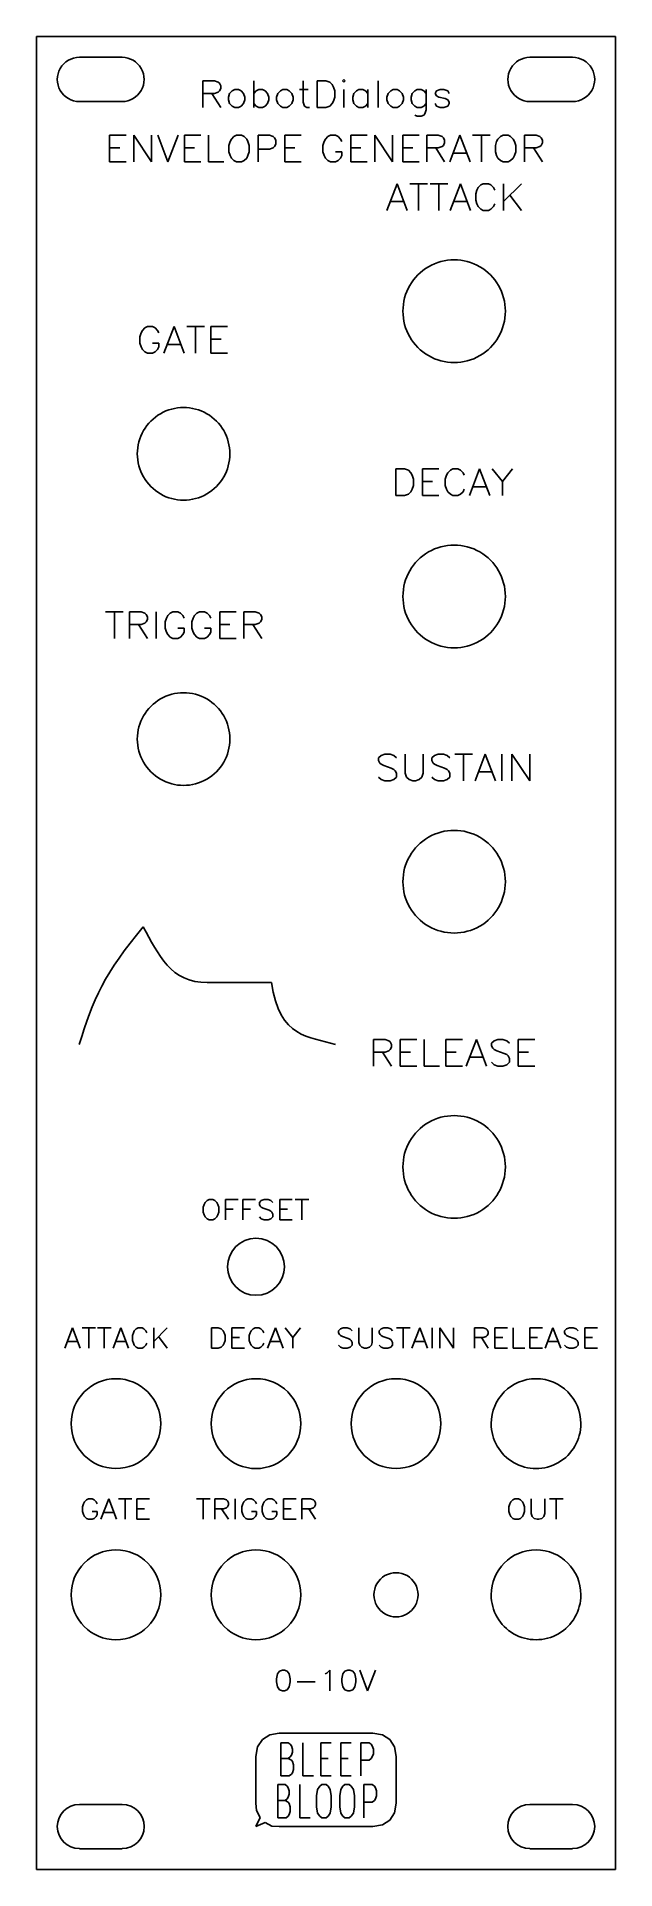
# Model space of a CAD drawing. Extents: x 0 to 41, y 0 to 128.
import ezdxf

# ---------------------------------------------------------------- set-up
doc = ezdxf.new("R2010")
doc.units = 0
for name, color, linetype in [('logo', 7, 'CONTINUOUS'), ('panel', 7, 'CONTINUOUS'), ('symbol', 7, 'CONTINUOUS'), ('text', 7, 'CONTINUOUS')]:
    doc.layers.add(name, color=color, linetype=linetype)

msp = doc.modelspace()

# ---------------------------------------------------------------- linework, layer by layer
at = {"layer": 'logo', "color": 7}
for p, q in [((15.529101, 8.630693), (15.861612, 9.147373)), ((15.861612, 9.147373), (16.378298, 9.479889)), ((16.378298, 9.479889), (17.048441, 9.597549)), ((17.048441, 9.597549), (23.596471, 9.597554)), ((23.596471, 9.597554), (24.266629, 9.479892)), ((24.266629, 9.479892), (24.7833, 9.147373)), ((24.7833, 9.147373), (25.115826, 8.630693)), ((15.411437, 7.960543), (15.529101, 8.630693)), ((15.411437, 4.686528), (15.411437, 7.960543)), ((17.157613, 6.601743), (17.157613, 8.921913)), ((17.157613, 8.921913), (17.673201, 8.921913)), ((17.673201, 7.81707), (17.157613, 7.81707)), ((17.673201, 8.921913), (17.820516, 8.811428)), ((17.820516, 7.927555), (17.673201, 7.81707)), ((17.673201, 7.81707), (17.894174, 7.706586)), ((17.820516, 8.811428), (17.894174, 8.700945)), ((17.894174, 8.038038), (17.820516, 7.927555)), ((17.894174, 8.700945), (17.967831, 8.479976)), ((17.967831, 8.259008), (17.894174, 8.038038)), ((17.894174, 7.706586), (17.967831, 7.596101)), ((17.967831, 8.479976), (17.967831, 8.259008)), ((18.704393, 6.601743), (18.704393, 8.921913)), ((19.956557, 6.601743), (19.956557, 8.921913)), ((19.956557, 8.921913), (20.693118, 8.921913)), ((19.956557, 7.81707), (20.472145, 7.81707)), ((21.356022, 6.601743), (21.356022, 8.921913)), ((21.356022, 8.921913), (22.092583, 8.921913)), ((21.356022, 7.81707), (21.87161, 7.81707)), ((22.755487, 6.601743), (22.755487, 8.921913)), ((22.755487, 8.921913), (23.344733, 8.921913)), ((23.344733, 7.706586), (22.755487, 7.706586)), ((23.344733, 8.921913), (23.492048, 8.811428)), ((23.492048, 7.81707), (23.344733, 7.706586)), ((23.492048, 8.811428), (23.565705, 8.700945)), ((23.565705, 7.927555), (23.492048, 7.81707)), ((23.565705, 8.700945), (23.639363, 8.479976)), ((23.639363, 8.148523), (23.565705, 7.927555)), ((23.639363, 8.479976), (23.639363, 8.148523)), ((25.115826, 8.630693), (25.23349, 7.960546)), ((25.23349, 7.960546), (25.233475, 4.686528)), ((17.746858, 6.601743), (17.157613, 6.601743)), ((17.894174, 6.712228), (17.746858, 6.601743)), ((17.967831, 6.822711), (17.894174, 6.712228)), ((17.967831, 7.596101), (18.041489, 7.375133)), ((18.041489, 7.04368), (17.967831, 6.822711)), ((18.041489, 7.375133), (18.041489, 7.04368)), ((19.440954, 6.601743), (18.704393, 6.601743)), ((20.693118, 6.601743), (19.956557, 6.601743)), ((22.092583, 6.601743), (21.356022, 6.601743)), ((16.93664, 3.662861), (16.93664, 5.983031)), ((16.93664, 5.983031), (17.452243, 5.983031)), ((17.452243, 5.983031), (17.599558, 5.872546)), ((17.599558, 5.872546), (17.673201, 5.762063)), ((17.673201, 5.762063), (17.746858, 5.541094)), ((17.746858, 5.320126), (17.673201, 5.099156)), ((17.746858, 5.541094), (17.746858, 5.320126)), ((18.48342, 3.662861), (18.48342, 5.983031)), ((19.661927, 5.209641), (19.735584, 5.651578)), ((19.661927, 4.436251), (19.661927, 5.209641)), ((19.735584, 5.651578), (19.8829, 5.872546)), ((19.8829, 5.872546), (20.0302, 5.983031)), ((20.0302, 5.983031), (20.32483, 5.983031)), ((20.32483, 5.983031), (20.472145, 5.872546)), ((20.472145, 5.872546), (20.619461, 5.651578)), ((20.619461, 5.651578), (20.693118, 5.209641)), ((20.693118, 5.209641), (20.693118, 4.436251)), ((21.282364, 5.209641), (21.356022, 5.651578)), ((21.282364, 4.436251), (21.282364, 5.209641)), ((21.356022, 5.651578), (21.503337, 5.872546)), ((21.503337, 5.872546), (21.650637, 5.983031)), ((21.650637, 5.983031), (21.945268, 5.983031)), ((21.945268, 5.983031), (22.092583, 5.872546)), ((22.092583, 5.872546), (22.239898, 5.651578)), ((22.239898, 5.651578), (22.313541, 5.209641)), ((22.313541, 5.209641), (22.313541, 4.436251)), ((22.97646, 3.662861), (22.97646, 5.983031)), ((22.97646, 5.983031), (23.565705, 5.983031)), ((23.565705, 5.983031), (23.713021, 5.872546)), ((23.713021, 5.872546), (23.786678, 5.762063)), ((23.786678, 5.762063), (23.860321, 5.541094)), ((23.860321, 5.209641), (23.786678, 4.988673)), ((23.860321, 5.541094), (23.860321, 5.209641)), ((15.448003, 4.168941), (15.411437, 4.686528)), ((15.703964, 3.687148), (15.448003, 4.168941)), ((17.452243, 4.878188), (16.93664, 4.878188)), ((17.599558, 4.988673), (17.452243, 4.878188)), ((17.452243, 4.878188), (17.673201, 4.767704)), ((17.673201, 5.099156), (17.599558, 4.988673)), ((17.673201, 4.767704), (17.746858, 4.657219)), ((17.746858, 3.883829), (17.673201, 3.773346)), ((17.746858, 4.657219), (17.820516, 4.436251)), ((17.820516, 4.104798), (17.746858, 3.883829)), ((17.820516, 4.436251), (17.820516, 4.104798)), ((19.735584, 3.994314), (19.661927, 4.436251)), ((19.8829, 3.773346), (19.735584, 3.994314)), ((20.619461, 3.994314), (20.472145, 3.773346)), ((20.693118, 4.436251), (20.619461, 3.994314)), ((21.356022, 3.994314), (21.282364, 4.436251)), ((21.503337, 3.773346), (21.356022, 3.994314)), ((22.239898, 3.994314), (22.092583, 3.773346)), ((22.313541, 4.436251), (22.239898, 3.994314)), ((23.565705, 4.767704), (22.97646, 4.767704)), ((23.713021, 4.878188), (23.565705, 4.767704)), ((23.786678, 4.988673), (23.713021, 4.878188)), ((25.115826, 4.016377), (24.7833, 3.499697)), ((25.233475, 4.686528), (25.115826, 4.016377)), ((15.407477, 3.049532), (15.703964, 3.687148)), ((16.068911, 3.328316), (15.407477, 3.049532)), ((16.536951, 3.084368), (16.068911, 3.328316)), ((17.048441, 3.049519), (16.536951, 3.084368)), ((17.525901, 3.662861), (16.93664, 3.662861)), ((23.596471, 3.049519), (17.048441, 3.049519)), ((17.673201, 3.773346), (17.525901, 3.662861)), ((19.219981, 3.662861), (18.48342, 3.662861)), ((20.0302, 3.662861), (19.8829, 3.773346)), ((20.32483, 3.662861), (20.0302, 3.662861)), ((20.472145, 3.773346), (20.32483, 3.662861)), ((21.650637, 3.662861), (21.503337, 3.773346)), ((21.945268, 3.662861), (21.650637, 3.662861)), ((22.092583, 3.773346), (21.945268, 3.662861)), ((24.266629, 3.16718), (23.596471, 3.049519)), ((24.7833, 3.499697), (24.266629, 3.16718))]:
    msp.add_line(p, q, dxfattribs=at)
at = {"layer": 'panel', "color": 7}
for p, q in [((0.049981, 128.450048), (0.049981, 0.049849)), ((40.59009, 128.450048), (0.049981, 128.450048)), ((40.59009, 0.049849), (40.59009, 128.450048)), ((3.042454, 127.001257), (6.03519, 127.001257)), ((34.604881, 127.001257), (37.597354, 127.001257)), ((3.042454, 123.903804), (6.03519, 123.903804)), ((34.604881, 123.903804), (37.597354, 123.903804)), ((32.889024, 109.215082), (32.889024, 109.215082)), ((13.586585, 99.222841), (13.586585, 99.222841)), ((32.889024, 89.230603), (32.889024, 89.230603)), ((13.586585, 79.238363), (13.586585, 79.238363)), ((32.889024, 69.246125), (32.889024, 69.246125)), ((32.889024, 49.261644), (32.889024, 49.261644)), ((17.410164, 42.267077), (17.410164, 42.267077)), ((8.748506, 31.275614), (8.748506, 31.275614)), ((18.558336, 31.275614), (18.558336, 31.275614)), ((28.367165, 31.275614), (28.367165, 31.275614)), ((38.175998, 31.275614), (38.175998, 31.275614)), ((8.748506, 19.284927), (8.748506, 19.284927)), ((18.558336, 19.284927), (18.558336, 19.284927)), ((26.771099, 19.284927), (26.771099, 19.284927)), ((38.175998, 19.284927), (38.175998, 19.284927)), ((3.042454, 4.596358), (6.03519, 4.596358)), ((34.604881, 4.596358), (37.597354, 4.596358)), ((3.042454, 1.498641), (6.03519, 1.498641)), ((34.604881, 1.498641), (37.597354, 1.498641)), ((0.049981, 0.049849), (40.59009, 0.049849))]:
    msp.add_line(p, q, dxfattribs=at)
for points in [[(1.703524, 126.226869), (1.427324, 125.747669), (1.427324, 125.157271), (1.703524, 124.678071)], [(3.042564, 127.001268), (2.490164, 127.001268), (1.979724, 126.706068), (1.703524, 126.226869)], [(7.374233, 126.226869), (7.098033, 126.706068), (6.587593, 127.001268), (6.035192, 127.001268)], [(7.374233, 124.678071), (7.650433, 125.157271), (7.650433, 125.747669), (7.374233, 126.226869)], [(33.265756, 126.226869), (32.989556, 125.747669), (32.989556, 125.157271), (33.265756, 124.678071)], [(34.604797, 127.001268), (34.052396, 127.001268), (33.541957, 126.706068), (33.265756, 126.226869)], [(38.936463, 126.226869), (38.660262, 126.706068), (38.149823, 127.001268), (37.597422, 127.001268)], [(38.936463, 124.678071), (39.212663, 125.157271), (39.212663, 125.747669), (38.936463, 126.226869)], [(1.703524, 124.678071), (1.979724, 124.198871), (2.490164, 123.903672), (3.042564, 123.903672)], [(6.035192, 123.903672), (6.587593, 123.903672), (7.098033, 124.198871), (7.374233, 124.678071)], [(33.265756, 124.678071), (33.541957, 124.198871), (34.052396, 123.903672), (34.604797, 123.903672)], [(37.597422, 123.903672), (38.149823, 123.903672), (38.660262, 124.198871), (38.936463, 124.678071)], [(27.502297, 112.330354), (26.39119, 111.687775), (25.706721, 110.50024), (25.706721, 109.215082)], [(31.093448, 112.330354), (29.982342, 112.972933), (28.613403, 112.972933), (27.502297, 112.330354)], [(32.889024, 109.215082), (32.889024, 110.50024), (32.204554, 111.687775), (31.093448, 112.330354)], [(25.706721, 109.215082), (25.706721, 107.929924), (26.39119, 106.742388), (27.502297, 106.099809)], [(31.093448, 106.099809), (32.204554, 106.742388), (32.889024, 107.929924), (32.889024, 109.215082)], [(27.502297, 106.099809), (28.613403, 105.45723), (29.982342, 105.45723), (31.093448, 106.099809)], [(8.723567, 102.035239), (7.720485, 101.455133), (7.102561, 100.383053), (7.102561, 99.222841)], [(11.965579, 102.035239), (10.962497, 102.615345), (9.726649, 102.615345), (8.723567, 102.035239)], [(13.586585, 99.222841), (13.586585, 100.383053), (12.968661, 101.455133), (11.965579, 102.035239)], [(7.102561, 99.222841), (7.102561, 98.062629), (7.720485, 96.990549), (8.723567, 96.410443)], [(11.965579, 96.410443), (12.968661, 96.990549), (13.586585, 98.062629), (13.586585, 99.222841)], [(8.723567, 96.410443), (9.726649, 95.830337), (10.962497, 95.830337), (11.965579, 96.410443)], [(31.093448, 92.345875), (29.982342, 92.988454), (28.613403, 92.988454), (27.502297, 92.345875)], [(27.502297, 92.345875), (26.39119, 91.703296), (25.706721, 90.515761), (25.706721, 89.230603)], [(32.889024, 89.230603), (32.889024, 90.515761), (32.204554, 91.703296), (31.093448, 92.345875)], [(25.706721, 89.230603), (25.706721, 87.945445), (26.39119, 86.75791), (27.502297, 86.115331)], [(31.093448, 86.115331), (32.204554, 86.75791), (32.889024, 87.945445), (32.889024, 89.230603)], [(27.502297, 86.115331), (28.613403, 85.472752), (29.982342, 85.472752), (31.093448, 86.115331)], [(11.965579, 82.050761), (10.962497, 82.630867), (9.726649, 82.630867), (8.723567, 82.050761)], [(8.723567, 82.050761), (7.720485, 81.470655), (7.102561, 80.398575), (7.102561, 79.238363)], [(13.586585, 79.238363), (13.586585, 80.398575), (12.968661, 81.470655), (11.965579, 82.050761)], [(7.102561, 79.238363), (7.102561, 78.07815), (7.720485, 77.00607), (8.723567, 76.425964)], [(11.965579, 76.425964), (12.968661, 77.00607), (13.586585, 78.07815), (13.586585, 79.238363)], [(8.723567, 76.425964), (9.726649, 75.845858), (10.962497, 75.845858), (11.965579, 76.425964)], [(27.502297, 72.361397), (26.39119, 71.718818), (25.706721, 70.531283), (25.706721, 69.246125)], [(31.093448, 72.361397), (29.982342, 73.003976), (28.613403, 73.003976), (27.502297, 72.361397)], [(32.889024, 69.246125), (32.889024, 70.531283), (32.204554, 71.718818), (31.093448, 72.361397)], [(25.706721, 69.246125), (25.706721, 67.960967), (26.39119, 66.773432), (27.502297, 66.130853)], [(31.093448, 66.130853), (32.204554, 66.773432), (32.889024, 67.960967), (32.889024, 69.246125)], [(27.502297, 66.130853), (28.613403, 65.488274), (29.982342, 65.488274), (31.093448, 66.130853)], [(31.093448, 52.376916), (29.982342, 53.019495), (28.613403, 53.019495), (27.502297, 52.376916)], [(27.502297, 52.376916), (26.39119, 51.734337), (25.706721, 50.546802), (25.706721, 49.261644)], [(32.889024, 49.261644), (32.889024, 50.546802), (32.204554, 51.734337), (31.093448, 52.376916)], [(25.706721, 49.261644), (25.706721, 47.976486), (26.39119, 46.788951), (27.502297, 46.146372)], [(31.093448, 46.146372), (32.204554, 46.788951), (32.889024, 47.976486), (32.889024, 49.261644)], [(27.502297, 46.146372), (28.613403, 45.503793), (29.982342, 45.503793), (31.093448, 46.146372)], [(15.41508, 44.264798), (14.313508, 44.264798), (13.420396, 43.370505), (13.419996, 42.267077)], [(17.410164, 42.267077), (17.409763, 43.370505), (16.516651, 44.264798), (15.41508, 44.264798)], [(13.419996, 42.267077), (13.420396, 41.163648), (14.313508, 40.269356), (15.41508, 40.269356)], [(15.41508, 40.269356), (16.516651, 40.269356), (17.409763, 41.163648), (17.410164, 42.267077)], [(5.606249, 34.421345), (3.871539, 34.421345), (2.464997, 33.013249), (2.463992, 31.275614)], [(8.748506, 31.275614), (8.7475, 33.013249), (7.340958, 34.421345), (5.606249, 34.421345)], [(15.416077, 34.42317), (13.680656, 34.42317), (12.273819, 33.013962), (12.273819, 31.275614)], [(18.558336, 31.275614), (18.558335, 33.013962), (17.151499, 34.42317), (15.416077, 34.42317)], [(25.224908, 34.421345), (23.490199, 34.421345), (22.083657, 33.013249), (22.082651, 31.275614)], [(28.367165, 31.275614), (28.36616, 33.013249), (26.959618, 34.421345), (25.224908, 34.421345)], [(35.033739, 34.42317), (33.298318, 34.42317), (31.891481, 33.013962), (31.891481, 31.275614)], [(38.175998, 31.275614), (38.175998, 33.013962), (36.769161, 34.42317), (35.033739, 34.42317)], [(2.463992, 31.275614), (2.464997, 29.53798), (3.871539, 28.129883), (5.606249, 28.129883)], [(5.606249, 28.129883), (7.340958, 28.129883), (8.7475, 29.53798), (8.748506, 31.275614)], [(12.273819, 31.275614), (12.273819, 29.537267), (13.680656, 28.128058), (15.416077, 28.128058)], [(15.416077, 28.128058), (17.151499, 28.128058), (18.558335, 29.537267), (18.558336, 31.275614)], [(22.082651, 31.275614), (22.083657, 29.53798), (23.490199, 28.129883), (25.224908, 28.129883)], [(25.224908, 28.129883), (26.959618, 28.129883), (28.36616, 29.53798), (28.367165, 31.275614)], [(31.891481, 31.275614), (31.891481, 30.151101), (32.490392, 29.112007), (33.46261, 28.549751)], [(36.604869, 28.549751), (37.577087, 29.112007), (38.175998, 30.151101), (38.175998, 31.275614)], [(33.46261, 28.549751), (34.434828, 27.987494), (35.632651, 27.987494), (36.604869, 28.549751)], [(5.606249, 22.430658), (3.871539, 22.430658), (2.464997, 21.022561), (2.463992, 19.284927)], [(8.748506, 19.284927), (8.7475, 21.022561), (7.340958, 22.430658), (5.606249, 22.430658)], [(15.416077, 22.432483), (13.680656, 22.432483), (12.273819, 21.023275), (12.273819, 19.284927)], [(18.558336, 19.284927), (18.558335, 21.023275), (17.151499, 22.432483), (15.416077, 22.432483)], [(35.033739, 22.432483), (33.298318, 22.432483), (31.891481, 21.023275), (31.891481, 19.284927)], [(38.175998, 19.284927), (38.175998, 21.023275), (36.769161, 22.432483), (35.033739, 22.432483)], [(24.451813, 20.626225), (23.97342, 20.349559), (23.678718, 19.838259), (23.678718, 19.284927)], [(25.998004, 20.626225), (25.519611, 20.902892), (24.930206, 20.902892), (24.451813, 20.626225)], [(26.771099, 19.284927), (26.771099, 19.838259), (26.476397, 20.349559), (25.998004, 20.626225)], [(2.463992, 19.284927), (2.464997, 17.547293), (3.871539, 16.139196), (5.606249, 16.139196)], [(5.606249, 16.139196), (7.340958, 16.139196), (8.7475, 17.547293), (8.748506, 19.284927)], [(12.273819, 19.284927), (12.273819, 17.54658), (13.680656, 16.137371), (15.416077, 16.137371)], [(15.416077, 16.137371), (17.151499, 16.137371), (18.558335, 17.54658), (18.558336, 19.284927)], [(23.678718, 19.284927), (23.678718, 18.731595), (23.97342, 18.220295), (24.451813, 17.943629)], [(25.998004, 17.943629), (26.476397, 18.220295), (26.771099, 18.731595), (26.771099, 19.284927)], [(31.891481, 19.284927), (31.891481, 18.160414), (32.490392, 17.12132), (33.46261, 16.559064)], [(36.604869, 16.559064), (37.577087, 17.12132), (38.175998, 18.160414), (38.175998, 19.284927)], [(24.451813, 17.943629), (24.930206, 17.666963), (25.519611, 17.666963), (25.998004, 17.943629)], [(33.46261, 16.559064), (34.434828, 15.996807), (35.632651, 15.996807), (36.604869, 16.559064)], [(3.042564, 4.596334), (2.189239, 4.595469), (1.497939, 3.902303), (1.497939, 3.047538)], [(7.579818, 3.047538), (7.579818, 3.902303), (6.888518, 4.595469), (6.035192, 4.596334)], [(34.604797, 4.596334), (33.751471, 4.595469), (33.060171, 3.902303), (33.060171, 3.047538)], [(39.142048, 3.047538), (39.142048, 3.902303), (38.450748, 4.595469), (37.597422, 4.596334)], [(1.497939, 3.047538), (1.497939, 2.192773), (2.189239, 1.499606), (3.042564, 1.498741)], [(6.035192, 1.498741), (6.888518, 1.499606), (7.579818, 2.192773), (7.579818, 3.047538)], [(33.060171, 3.047538), (33.060171, 2.192773), (33.751471, 1.499606), (34.604797, 1.498741)], [(37.597422, 1.498741), (38.450748, 1.499606), (39.142048, 2.192773), (39.142048, 3.047538)]]:
    msp.add_open_spline(points, degree=3, dxfattribs=at)
at = {"layer": 'symbol', "color": 7}
msp.add_line((12.002199, 62.192343), (16.49661, 62.192343), dxfattribs=at)
for points in [[(3.038347, 57.83526), (3.955115, 60.907343), (4.845669, 62.934886), (7.520273, 66.075013)], [(7.520273, 66.075013), (8.558267, 64.186631), (9.461959, 62.123252), (12.002199, 62.192343)], [(16.49661, 62.192343), (17.068027, 58.220976), (19.161121, 58.42512), (20.978534, 57.83526)]]:
    msp.add_open_spline(points, degree=3, dxfattribs=at)
at = {"layer": 'text', "color": 7}
for p, q in [((11.698091, 125.362516), (11.698091, 123.4942)), ((11.698091, 125.362516), (12.499604, 125.362516)), ((12.499604, 125.362516), (12.764894, 125.272205)), ((12.764894, 124.561003), (12.499604, 124.470692)), ((12.764894, 125.272205), (12.855205, 125.181894)), ((12.855205, 124.651314), (12.764894, 124.561003)), ((12.855205, 125.181894), (12.945516, 125.006915)), ((12.945516, 124.826293), (12.855205, 124.651314)), ((12.945516, 125.006915), (12.945516, 124.826293)), ((13.747033, 124.651314), (13.566411, 124.470692)), ((13.922012, 124.738803), (13.747033, 124.651314)), ((14.190123, 124.738803), (13.922012, 124.738803)), ((14.367924, 124.651314), (14.190123, 124.738803)), ((14.545724, 124.470692), (14.367924, 124.651314)), ((15.254101, 125.362516), (15.254101, 123.4942)), ((15.254101, 124.470692), (15.434723, 124.651314)), ((15.434723, 124.651314), (15.609702, 124.738803)), ((15.609702, 124.738803), (15.877813, 124.738803)), ((15.877813, 124.738803), (16.055614, 124.651314)), ((16.055614, 124.651314), (16.233414, 124.470692)), ((17.122413, 124.651314), (16.941791, 124.470692)), ((17.297392, 124.738803), (17.122413, 124.651314)), ((17.565503, 124.738803), (17.297392, 124.738803)), ((17.743304, 124.651314), (17.565503, 124.738803)), ((17.921104, 124.470692), (17.743304, 124.651314)), ((18.454512, 124.738803), (19.075403, 124.738803)), ((18.719802, 125.362516), (18.719802, 123.849801)), ((19.696291, 125.362516), (19.696291, 123.4942)), ((19.696291, 125.362516), (20.320003, 125.362516)), ((20.320003, 125.362516), (20.588115, 125.272205)), ((20.588115, 125.272205), (20.763094, 125.094404)), ((20.763094, 125.094404), (20.853405, 124.916604)), ((20.853405, 124.916604), (20.943716, 124.651314)), ((20.943716, 124.651314), (20.943716, 124.205402)), ((21.564611, 125.450005), (21.477121, 125.362516)), ((21.477121, 125.362516), (21.564611, 125.272205)), ((21.654922, 125.362516), (21.564611, 125.450005)), ((21.564611, 125.272205), (21.654922, 125.362516)), ((21.564611, 124.738803), (21.564611, 123.4942)), ((22.456413, 124.651314), (22.275791, 124.470692)), ((22.631392, 124.738803), (22.456413, 124.651314)), ((22.899503, 124.738803), (22.631392, 124.738803)), ((23.077304, 124.651314), (22.899503, 124.738803)), ((23.255104, 124.470692), (23.077304, 124.651314)), ((23.255104, 124.738803), (23.255104, 123.4942)), ((23.963491, 125.362516), (23.963491, 123.4942)), ((24.855313, 124.651314), (24.674691, 124.470692)), ((25.030292, 124.738803), (24.855313, 124.651314)), ((25.298403, 124.738803), (25.030292, 124.738803)), ((25.476204, 124.651314), (25.298403, 124.738803)), ((25.654004, 124.470692), (25.476204, 124.651314)), ((26.543013, 124.651314), (26.362391, 124.470692)), ((26.717992, 124.738803), (26.543013, 124.651314)), ((26.986103, 124.738803), (26.717992, 124.738803)), ((27.163904, 124.651314), (26.986103, 124.738803)), ((27.341704, 124.470692), (27.163904, 124.651314)), ((27.341704, 124.738803), (27.341704, 123.3164)), ((28.050091, 124.651314), (27.962601, 124.470692)), ((28.318202, 124.738803), (28.050091, 124.651314)), ((28.586314, 124.738803), (28.318202, 124.738803)), ((28.851604, 124.651314), (28.586314, 124.738803)), ((28.941915, 124.470692), (28.851604, 124.651314)), ((12.499604, 124.470692), (11.698091, 124.470692)), ((12.321803, 124.470692), (12.945516, 123.4942)), ((13.566411, 124.470692), (13.478921, 124.205402)), ((13.478921, 124.205402), (13.478921, 124.027601)), ((13.478921, 124.027601), (13.566411, 123.760901)), ((13.566411, 123.760901), (13.747033, 123.5831)), ((13.747033, 123.5831), (13.922012, 123.4942)), ((13.922012, 123.4942), (14.190123, 123.4942)), ((14.190123, 123.4942), (14.367924, 123.5831)), ((14.367924, 123.5831), (14.545724, 123.760901)), ((14.633214, 124.205402), (14.545724, 124.470692)), ((14.545724, 123.760901), (14.633214, 124.027601)), ((14.633214, 124.027601), (14.633214, 124.205402)), ((15.434723, 123.5831), (15.254101, 123.760901)), ((15.609702, 123.4942), (15.434723, 123.5831)), ((15.877813, 123.4942), (15.609702, 123.4942)), ((16.055614, 123.5831), (15.877813, 123.4942)), ((16.233414, 123.760901), (16.055614, 123.5831)), ((16.233414, 124.470692), (16.320904, 124.205402)), ((16.320904, 124.027601), (16.233414, 123.760901)), ((16.320904, 124.205402), (16.320904, 124.027601)), ((16.941791, 124.470692), (16.854301, 124.205402)), ((16.854301, 124.205402), (16.854301, 124.027601)), ((16.854301, 124.027601), (16.941791, 123.760901)), ((16.941791, 123.760901), (17.122413, 123.5831)), ((17.122413, 123.5831), (17.297392, 123.4942)), ((17.297392, 123.4942), (17.565503, 123.4942)), ((17.565503, 123.4942), (17.743304, 123.5831)), ((17.743304, 123.5831), (17.921104, 123.760901)), ((18.008594, 124.205402), (17.921104, 124.470692)), ((17.921104, 123.760901), (18.008594, 124.027601)), ((18.008594, 124.027601), (18.008594, 124.205402)), ((18.719802, 123.849801), (18.810113, 123.5831)), ((18.810113, 123.5831), (18.985092, 123.4942)), ((18.985092, 123.4942), (19.165714, 123.4942)), ((20.320003, 123.4942), (19.696291, 123.4942)), ((20.588115, 123.5831), (20.320003, 123.4942)), ((20.763094, 123.760901), (20.588115, 123.5831)), ((20.853405, 123.940112), (20.763094, 123.760901)), ((20.943716, 124.205402), (20.853405, 123.940112)), ((22.275791, 124.470692), (22.188301, 124.205402)), ((22.188301, 124.205402), (22.188301, 124.027601)), ((22.188301, 124.027601), (22.275791, 123.760901)), ((22.275791, 123.760901), (22.456413, 123.5831)), ((22.456413, 123.5831), (22.631392, 123.4942)), ((22.631392, 123.4942), (22.899503, 123.4942)), ((22.899503, 123.4942), (23.077304, 123.5831)), ((23.077304, 123.5831), (23.255104, 123.760901)), ((24.674691, 124.470692), (24.587201, 124.205402)), ((24.587201, 124.205402), (24.587201, 124.027601)), ((24.587201, 124.027601), (24.674691, 123.760901)), ((24.674691, 123.760901), (24.855313, 123.5831)), ((24.855313, 123.5831), (25.030292, 123.4942)), ((25.030292, 123.4942), (25.298403, 123.4942)), ((25.298403, 123.4942), (25.476204, 123.5831)), ((25.476204, 123.5831), (25.654004, 123.760901)), ((25.741494, 124.205402), (25.654004, 124.470692)), ((25.654004, 123.760901), (25.741494, 124.027601)), ((25.741494, 124.027601), (25.741494, 124.205402)), ((26.362391, 124.470692), (26.274901, 124.205402)), ((26.274901, 124.205402), (26.274901, 124.027601)), ((26.274901, 124.027601), (26.362391, 123.760901)), ((26.362391, 123.760901), (26.543013, 123.5831)), ((26.543013, 123.5831), (26.717992, 123.4942)), ((26.717992, 123.4942), (26.986103, 123.4942)), ((26.986103, 123.4942), (27.163904, 123.5831)), ((27.163904, 123.5831), (27.341704, 123.760901)), ((27.341704, 123.3164), (27.254215, 123.048288)), ((27.962601, 124.470692), (28.050091, 124.295713)), ((28.050091, 123.5831), (27.962601, 123.760901)), ((28.050091, 124.295713), (28.230713, 124.205402)), ((28.318202, 123.4942), (28.050091, 123.5831)), ((28.230713, 124.205402), (28.673803, 124.115091)), ((28.586314, 123.4942), (28.318202, 123.4942)), ((28.851604, 123.5831), (28.586314, 123.4942)), ((28.673803, 124.115091), (28.851604, 124.027601)), ((28.851604, 124.027601), (28.941915, 123.849801)), ((28.941915, 123.760901), (28.851604, 123.5831)), ((28.941915, 123.849801), (28.941915, 123.760901)), ((26.717992, 122.873309), (26.543013, 122.960799)), ((26.986103, 122.873309), (26.717992, 122.873309)), ((27.163904, 122.960799), (26.986103, 122.873309)), ((27.254215, 123.048288), (27.163904, 122.960799)), ((5.161791, 121.544116), (5.161791, 119.6758)), ((5.161791, 121.544116), (6.318905, 121.544116)), ((6.849481, 121.544116), (6.849481, 119.6758)), ((6.849481, 121.544116), (8.096906, 119.6758)), ((8.096906, 121.544116), (8.096906, 119.6758)), ((8.540001, 121.544116), (9.251203, 119.6758)), ((9.962405, 121.544116), (9.251203, 119.6758)), ((10.405491, 121.544116), (10.405491, 119.6758)), ((10.405491, 121.544116), (11.562605, 121.544116)), ((12.093191, 121.544116), (12.093191, 119.6758)), ((13.605901, 121.098204), (13.518411, 120.832914)), ((13.518411, 120.832914), (13.518411, 120.387002)), ((13.696212, 121.276004), (13.605901, 121.098204)), ((13.874012, 121.453805), (13.696212, 121.276004)), ((14.051813, 121.544116), (13.874012, 121.453805)), ((14.407414, 121.544116), (14.051813, 121.544116)), ((14.585214, 121.453805), (14.407414, 121.544116)), ((14.763015, 121.276004), (14.585214, 121.453805)), ((14.853326, 121.098204), (14.763015, 121.276004)), ((14.940815, 120.832914), (14.853326, 121.098204)), ((14.940815, 120.387002), (14.940815, 120.832914)), ((15.561691, 121.544116), (15.561691, 119.6758)), ((15.561691, 121.544116), (16.363204, 121.544116)), ((16.363204, 121.544116), (16.628494, 121.453805)), ((16.628494, 121.453805), (16.718805, 121.363494)), ((16.718805, 120.742603), (16.628494, 120.652292)), ((16.718805, 121.363494), (16.809116, 121.188515)), ((16.809116, 120.920403), (16.718805, 120.742603)), ((16.809116, 121.188515), (16.809116, 120.920403)), ((17.429991, 121.544116), (17.429991, 119.6758)), ((17.429991, 121.544116), (18.587105, 121.544116)), ((20.184491, 121.098204), (20.097001, 120.832914)), ((20.097001, 120.832914), (20.097001, 120.387002)), ((20.274802, 121.276004), (20.184491, 121.098204)), ((20.452602, 121.453805), (20.274802, 121.276004)), ((20.630403, 121.544116), (20.452602, 121.453805)), ((20.986004, 121.544116), (20.630403, 121.544116)), ((21.163804, 121.453805), (20.986004, 121.544116)), ((21.341605, 121.276004), (21.163804, 121.453805)), ((21.431916, 121.098204), (21.341605, 121.276004)), ((22.052791, 121.544116), (22.052791, 119.6758)), ((22.052791, 121.544116), (23.209905, 121.544116)), ((23.740491, 121.544116), (23.740491, 119.6758)), ((23.740491, 121.544116), (24.987916, 119.6758)), ((24.987916, 121.544116), (24.987916, 119.6758)), ((25.696291, 121.544116), (25.696291, 119.6758)), ((25.696291, 121.544116), (26.853405, 121.544116)), ((27.383991, 121.544116), (27.383991, 119.6758)), ((27.383991, 121.544116), (28.185504, 121.544116)), ((28.185504, 121.544116), (28.450794, 121.453805)), ((28.450794, 120.742603), (28.185504, 120.652292)), ((28.450794, 121.453805), (28.541105, 121.363494)), ((28.541105, 120.832914), (28.450794, 120.742603)), ((28.541105, 121.363494), (28.631416, 121.188515)), ((28.631416, 121.007893), (28.541105, 120.832914)), ((28.631416, 121.188515), (28.631416, 121.007893)), ((29.698303, 121.544116), (28.987101, 119.6758)), ((29.698303, 121.544116), (30.409505, 119.6758)), ((30.587301, 121.544116), (31.831904, 121.544116)), ((31.208192, 121.544116), (31.208192, 119.6758)), ((32.274991, 121.098204), (32.187501, 120.832914)), ((32.187501, 120.832914), (32.187501, 120.387002)), ((32.365302, 121.276004), (32.274991, 121.098204)), ((32.543102, 121.453805), (32.365302, 121.276004)), ((32.720903, 121.544116), (32.543102, 121.453805)), ((33.076504, 121.544116), (32.720903, 121.544116)), ((33.254304, 121.453805), (33.076504, 121.544116)), ((33.432105, 121.276004), (33.254304, 121.453805)), ((33.522416, 121.098204), (33.432105, 121.276004)), ((33.609905, 120.832914), (33.522416, 121.098204)), ((33.609905, 120.387002), (33.609905, 120.832914)), ((34.230791, 121.544116), (34.230791, 119.6758)), ((34.230791, 121.544116), (35.032304, 121.544116)), ((35.032304, 121.544116), (35.297594, 121.453805)), ((35.297594, 120.742603), (35.032304, 120.652292)), ((35.297594, 121.453805), (35.387905, 121.363494)), ((35.387905, 120.832914), (35.297594, 120.742603)), ((35.387905, 121.363494), (35.478216, 121.188515)), ((35.478216, 121.007893), (35.387905, 120.832914)), ((35.478216, 121.188515), (35.478216, 121.007893)), ((5.161791, 120.652292), (5.872993, 120.652292)), ((5.161791, 119.6758), (6.318905, 119.6758)), ((10.405491, 120.652292), (11.116693, 120.652292)), ((10.405491, 119.6758), (11.562605, 119.6758)), ((12.093191, 119.6758), (13.159994, 119.6758)), ((13.518411, 120.387002), (13.605901, 120.121712)), ((13.605901, 120.121712), (13.696212, 119.942501)), ((13.696212, 119.942501), (13.874012, 119.7647)), ((13.874012, 119.7647), (14.051813, 119.6758)), ((14.051813, 119.6758), (14.407414, 119.6758)), ((14.407414, 119.6758), (14.585214, 119.7647)), ((14.585214, 119.7647), (14.763015, 119.942501)), ((14.763015, 119.942501), (14.853326, 120.121712)), ((14.853326, 120.121712), (14.940815, 120.387002)), ((16.363204, 120.564802), (15.561691, 120.564802)), ((16.628494, 120.652292), (16.363204, 120.564802)), ((17.429991, 120.652292), (18.141193, 120.652292)), ((17.429991, 119.6758), (18.587105, 119.6758)), ((20.097001, 120.387002), (20.184491, 120.121712)), ((20.184491, 120.121712), (20.274802, 119.942501)), ((20.274802, 119.942501), (20.452602, 119.7647)), ((20.452602, 119.7647), (20.630403, 119.6758)), ((20.630403, 119.6758), (20.986004, 119.6758)), ((20.986004, 120.387002), (21.431916, 120.387002)), ((20.986004, 119.6758), (21.163804, 119.7647)), ((21.163804, 119.7647), (21.341605, 119.942501)), ((21.341605, 119.942501), (21.431916, 120.121712)), ((21.431916, 120.121712), (21.431916, 120.387002)), ((22.052791, 120.652292), (22.763993, 120.652292)), ((22.052791, 119.6758), (23.209905, 119.6758)), ((25.696291, 120.652292), (26.407493, 120.652292)), ((25.696291, 119.6758), (26.853405, 119.6758)), ((28.185504, 120.652292), (27.383991, 120.652292)), ((28.007703, 120.652292), (28.631416, 119.6758)), ((29.252391, 120.296691), (30.144215, 120.296691)), ((32.187501, 120.387002), (32.274991, 120.121712)), ((32.274991, 120.121712), (32.365302, 119.942501)), ((32.365302, 119.942501), (32.543102, 119.7647)), ((32.543102, 119.7647), (32.720903, 119.6758)), ((32.720903, 119.6758), (33.076504, 119.6758)), ((33.076504, 119.6758), (33.254304, 119.7647)), ((33.254304, 119.7647), (33.432105, 119.942501)), ((33.432105, 119.942501), (33.522416, 120.121712)), ((33.522416, 120.121712), (33.609905, 120.387002)), ((35.032304, 120.652292), (34.230791, 120.652292)), ((34.854503, 120.652292), (35.478216, 119.6758)), ((25.295903, 118.149216), (24.584701, 116.2809)), ((25.295903, 118.149216), (26.007105, 116.2809)), ((26.184901, 118.149216), (27.429504, 118.149216)), ((26.805792, 118.149216), (26.805792, 116.2809)), ((27.607311, 118.149216), (28.851914, 118.149216)), ((28.228202, 118.149216), (28.228202, 116.2809)), ((29.740913, 118.149216), (29.029711, 116.2809)), ((29.740913, 118.149216), (30.452115, 116.2809)), ((31.341123, 118.149216), (31.163322, 118.058905)), ((31.696724, 118.149216), (31.341123, 118.149216)), ((31.874524, 118.058905), (31.696724, 118.149216)), ((32.763521, 118.149216), (32.763521, 116.2809)), ((34.010946, 118.149216), (32.763521, 116.901791)), ((24.849991, 116.901791), (25.741815, 116.901791)), ((29.295001, 116.901791), (30.186825, 116.901791)), ((30.895211, 117.703304), (30.807721, 117.438014)), ((30.807721, 117.438014), (30.807721, 116.992102)), ((30.807721, 116.992102), (30.895211, 116.726812)), ((30.985522, 117.881104), (30.895211, 117.703304)), ((31.163322, 118.058905), (30.985522, 117.881104)), ((32.052325, 117.881104), (31.874524, 118.058905)), ((32.142636, 117.703304), (32.052325, 117.881104)), ((33.209433, 117.347703), (34.010946, 116.2809)), ((30.895211, 116.726812), (30.985522, 116.547601)), ((30.985522, 116.547601), (31.163322, 116.3698)), ((31.163322, 116.3698), (31.341123, 116.2809)), ((31.341123, 116.2809), (31.696724, 116.2809)), ((31.696724, 116.2809), (31.874524, 116.3698)), ((31.874524, 116.3698), (32.052325, 116.547601)), ((32.052325, 116.547601), (32.142636, 116.726812)), ((7.454602, 107.873004), (7.364291, 107.695204)), ((7.632402, 108.050805), (7.454602, 107.873004)), ((7.810203, 108.141116), (7.632402, 108.050805)), ((8.165804, 108.141116), (7.810203, 108.141116)), ((8.343604, 108.050805), (8.165804, 108.141116)), ((8.521405, 107.873004), (8.343604, 108.050805)), ((8.611716, 107.695204), (8.521405, 107.873004)), ((9.678523, 108.141116), (8.967321, 106.2728)), ((9.678523, 108.141116), (10.389725, 106.2728)), ((10.567521, 108.141116), (11.812124, 108.141116)), ((11.188412, 108.141116), (11.188412, 106.2728)), ((12.255211, 108.141116), (12.255211, 106.2728)), ((12.255211, 108.141116), (13.412325, 108.141116)), ((7.364291, 107.695204), (7.276801, 107.429914)), ((7.276801, 107.429914), (7.276801, 106.984002)), ((7.276801, 106.984002), (7.364291, 106.718712)), ((7.364291, 106.718712), (7.454602, 106.539501)), ((8.165804, 106.984002), (8.611716, 106.984002)), ((8.521405, 106.539501), (8.611716, 106.718712)), ((8.611716, 106.718712), (8.611716, 106.984002)), ((9.232611, 106.893691), (10.124435, 106.893691)), ((12.255211, 107.249292), (12.966413, 107.249292)), ((7.454602, 106.539501), (7.632402, 106.3617)), ((7.632402, 106.3617), (7.810203, 106.2728)), ((7.810203, 106.2728), (8.165804, 106.2728)), ((8.165804, 106.2728), (8.343604, 106.3617)), ((8.343604, 106.3617), (8.521405, 106.539501)), ((12.255211, 106.2728), (13.412325, 106.2728)), ((25.206991, 98.164716), (25.206991, 96.2964)), ((25.206991, 98.164716), (25.830703, 98.164716)), ((25.830703, 98.164716), (26.098815, 98.074405)), ((26.098815, 98.074405), (26.273794, 97.896604)), ((26.273794, 97.896604), (26.364105, 97.718804)), ((26.364105, 97.718804), (26.454416, 97.453514)), ((27.075311, 98.164716), (27.075311, 96.2964)), ((27.075311, 98.164716), (28.232425, 98.164716)), ((28.763001, 97.718804), (28.675511, 97.453514)), ((28.853312, 97.896604), (28.763001, 97.718804)), ((29.031112, 98.074405), (28.853312, 97.896604)), ((29.208913, 98.164716), (29.031112, 98.074405)), ((29.564514, 98.164716), (29.208913, 98.164716)), ((29.742314, 98.074405), (29.564514, 98.164716)), ((29.920115, 97.896604), (29.742314, 98.074405)), ((30.010426, 97.718804), (29.920115, 97.896604)), ((31.077233, 98.164716), (30.366031, 96.2964)), ((31.077233, 98.164716), (31.788435, 96.2964)), ((31.966231, 98.164716), (32.677433, 97.272892)), ((33.388635, 98.164716), (32.677433, 97.272892)), ((26.098815, 96.3853), (25.830703, 96.2964)), ((26.273794, 96.563101), (26.098815, 96.3853)), ((26.364105, 96.742312), (26.273794, 96.563101)), ((26.454416, 97.007602), (26.364105, 96.742312)), ((26.454416, 97.453514), (26.454416, 97.007602)), ((27.075311, 97.272892), (27.786513, 97.272892)), ((28.675511, 97.453514), (28.675511, 97.007602)), ((28.675511, 97.007602), (28.763001, 96.742312)), ((28.763001, 96.742312), (28.853312, 96.563101)), ((28.853312, 96.563101), (29.031112, 96.3853)), ((29.031112, 96.3853), (29.208913, 96.2964)), ((29.564514, 96.2964), (29.742314, 96.3853)), ((29.742314, 96.3853), (29.920115, 96.563101)), ((29.920115, 96.563101), (30.010426, 96.742312)), ((30.631321, 96.917291), (31.523145, 96.917291)), ((32.677433, 97.272892), (32.677433, 96.2964)), ((25.830703, 96.2964), (25.206991, 96.2964)), ((27.075311, 96.2964), (28.232425, 96.2964)), ((29.208913, 96.2964), (29.564514, 96.2964)), ((4.875001, 88.156616), (6.119604, 88.156616)), ((5.495892, 88.156616), (5.495892, 86.2883)), ((6.562691, 88.156616), (6.562691, 86.2883)), ((6.562691, 88.156616), (7.364204, 88.156616)), ((7.364204, 88.156616), (7.629494, 88.066305)), ((7.629494, 87.355103), (7.364204, 87.264792)), ((7.629494, 88.066305), (7.719805, 87.975994)), ((7.719805, 87.445414), (7.629494, 87.355103)), ((7.719805, 87.975994), (7.810116, 87.801015)), ((7.810116, 87.620393), (7.719805, 87.445414)), ((7.810116, 87.801015), (7.810116, 87.620393)), ((8.431011, 88.156616), (8.431011, 86.2883)), ((9.142211, 87.710704), (9.054721, 87.445414)), ((9.054721, 87.445414), (9.054721, 86.999502)), ((9.232522, 87.888504), (9.142211, 87.710704)), ((9.410322, 88.066305), (9.232522, 87.888504)), ((9.588123, 88.156616), (9.410322, 88.066305)), ((9.943724, 88.156616), (9.588123, 88.156616)), ((10.121524, 88.066305), (9.943724, 88.156616)), ((10.299325, 87.888504), (10.121524, 88.066305)), ((10.389636, 87.710704), (10.299325, 87.888504)), ((11.010531, 87.710704), (10.923041, 87.445414)), ((10.923041, 87.445414), (10.923041, 86.999502)), ((11.100842, 87.888504), (11.010531, 87.710704)), ((11.278642, 88.066305), (11.100842, 87.888504)), ((11.456443, 88.156616), (11.278642, 88.066305)), ((11.812044, 88.156616), (11.456443, 88.156616)), ((11.989844, 88.066305), (11.812044, 88.156616)), ((12.167645, 87.888504), (11.989844, 88.066305)), ((12.257956, 87.710704), (12.167645, 87.888504)), ((12.878841, 88.156616), (12.878841, 86.2883)), ((12.878841, 88.156616), (14.035955, 88.156616)), ((14.566541, 88.156616), (14.566541, 86.2883)), ((14.566541, 88.156616), (15.368054, 88.156616)), ((15.368054, 88.156616), (15.633344, 88.066305)), ((15.633344, 87.355103), (15.368054, 87.264792)), ((15.633344, 88.066305), (15.723655, 87.975994)), ((15.723655, 87.445414), (15.633344, 87.355103)), ((15.723655, 87.975994), (15.813966, 87.801015)), ((15.813966, 87.620393), (15.723655, 87.445414)), ((15.813966, 87.801015), (15.813966, 87.620393)), ((7.364204, 87.264792), (6.562691, 87.264792)), ((7.186403, 87.264792), (7.810116, 86.2883)), ((9.054721, 86.999502), (9.142211, 86.734212)), ((9.142211, 86.734212), (9.232522, 86.555001)), ((9.232522, 86.555001), (9.410322, 86.3772)), ((9.410322, 86.3772), (9.588123, 86.2883)), ((9.588123, 86.2883), (9.943724, 86.2883)), ((9.943724, 86.999502), (10.389636, 86.999502)), ((9.943724, 86.2883), (10.121524, 86.3772)), ((10.121524, 86.3772), (10.299325, 86.555001)), ((10.299325, 86.555001), (10.389636, 86.734212)), ((10.389636, 86.734212), (10.389636, 86.999502)), ((10.923041, 86.999502), (11.010531, 86.734212)), ((11.010531, 86.734212), (11.100842, 86.555001)), ((11.100842, 86.555001), (11.278642, 86.3772)), ((11.278642, 86.3772), (11.456443, 86.2883)), ((11.456443, 86.2883), (11.812044, 86.2883)), ((11.812044, 86.999502), (12.257956, 86.999502)), ((11.812044, 86.2883), (11.989844, 86.3772)), ((11.989844, 86.3772), (12.167645, 86.555001)), ((12.167645, 86.555001), (12.257956, 86.734212)), ((12.257956, 86.734212), (12.257956, 86.999502)), ((12.878841, 87.264792), (13.590043, 87.264792)), ((12.878841, 86.2883), (14.035955, 86.2883)), ((15.368054, 87.264792), (14.566541, 87.264792)), ((15.190253, 87.264792), (15.813966, 86.2883)), ((24.185402, 78.090005), (24.007601, 77.912204)), ((24.007601, 77.912204), (24.007601, 77.734404)), ((24.007601, 77.734404), (24.095091, 77.556603)), ((24.095091, 77.556603), (24.185402, 77.469114)), ((24.450692, 78.180316), (24.185402, 78.090005)), ((24.185402, 77.469114), (24.363202, 77.378803)), ((24.363202, 77.378803), (24.896604, 77.201002)), ((24.806293, 78.180316), (24.450692, 78.180316)), ((25.074404, 78.090005), (24.806293, 78.180316)), ((24.896604, 77.201002), (25.074404, 77.113513)), ((25.252205, 77.912204), (25.074404, 78.090005)), ((25.074404, 77.113513), (25.161894, 77.023202)), ((25.873091, 78.180316), (25.873091, 76.845401)), ((27.120516, 76.845401), (27.120516, 78.180316)), ((27.919212, 78.090005), (27.741411, 77.912204)), ((27.741411, 77.912204), (27.741411, 77.734404)), ((27.741411, 77.734404), (27.828901, 77.556603)), ((27.828901, 77.556603), (27.919212, 77.469114)), ((28.184502, 78.180316), (27.919212, 78.090005)), ((27.919212, 77.469114), (28.097012, 77.378803)), ((28.097012, 77.378803), (28.630414, 77.201002)), ((28.540103, 78.180316), (28.184502, 78.180316)), ((28.808214, 78.090005), (28.540103, 78.180316)), ((28.630414, 77.201002), (28.808214, 77.113513)), ((28.986015, 77.912204), (28.808214, 78.090005)), ((28.808214, 77.113513), (28.895704, 77.023202)), ((29.341621, 78.180316), (30.586224, 78.180316)), ((29.962512, 78.180316), (29.962512, 76.312)), ((31.475223, 78.180316), (30.764021, 76.312)), ((31.475223, 78.180316), (32.186425, 76.312)), ((32.629511, 78.180316), (32.629511, 76.312)), ((33.340721, 78.180316), (33.340721, 76.312)), ((33.340721, 78.180316), (34.588146, 76.312)), ((34.588146, 78.180316), (34.588146, 76.312)), ((24.185402, 76.4009), (24.007601, 76.578701)), ((24.450692, 76.312), (24.185402, 76.4009)), ((24.806293, 76.312), (24.450692, 76.312)), ((25.074404, 76.4009), (24.806293, 76.312)), ((25.252205, 76.578701), (25.074404, 76.4009)), ((25.161894, 77.023202), (25.252205, 76.845401)), ((25.252205, 76.845401), (25.252205, 76.578701)), ((25.873091, 76.845401), (25.963402, 76.578701)), ((25.963402, 76.578701), (26.141202, 76.4009)), ((26.141202, 76.4009), (26.409314, 76.312)), ((26.409314, 76.312), (26.584293, 76.312)), ((26.584293, 76.312), (26.852404, 76.4009)), ((26.852404, 76.4009), (27.030205, 76.578701)), ((27.030205, 76.578701), (27.120516, 76.845401)), ((27.919212, 76.4009), (27.741411, 76.578701)), ((28.184502, 76.312), (27.919212, 76.4009)), ((28.540103, 76.312), (28.184502, 76.312)), ((28.808214, 76.4009), (28.540103, 76.312)), ((28.986015, 76.578701), (28.808214, 76.4009)), ((28.895704, 77.023202), (28.986015, 76.845401)), ((28.986015, 76.845401), (28.986015, 76.578701)), ((31.029311, 76.932891), (31.921135, 76.932891)), ((23.651991, 58.195821), (23.651991, 56.327505)), ((23.651991, 58.195821), (24.453504, 58.195821)), ((24.453504, 58.195821), (24.718794, 58.10551)), ((24.718794, 58.10551), (24.809105, 58.015199)), ((24.809105, 58.015199), (24.899416, 57.84022)), ((24.899416, 57.84022), (24.899416, 57.659598)), ((25.520311, 58.195821), (25.520311, 56.327505)), ((25.520311, 58.195821), (26.677425, 58.195821)), ((27.208001, 58.195821), (27.208001, 56.327505)), ((28.720721, 58.195821), (28.720721, 56.327505)), ((28.720721, 58.195821), (29.877835, 58.195821)), ((30.854323, 58.195821), (30.143121, 56.327505)), ((30.854323, 58.195821), (31.565525, 56.327505)), ((32.098922, 58.10551), (31.921121, 57.927709)), ((31.921121, 57.927709), (31.921121, 57.749909)), ((32.364212, 58.195821), (32.098922, 58.10551)), ((32.719813, 58.195821), (32.364212, 58.195821)), ((32.987924, 58.10551), (32.719813, 58.195821)), ((33.165725, 57.927709), (32.987924, 58.10551)), ((33.786591, 58.195821), (33.786591, 56.327505)), ((33.786591, 58.195821), (34.943705, 58.195821)), ((24.453504, 57.303997), (23.651991, 57.303997)), ((24.275703, 57.303997), (24.899416, 56.327505)), ((24.718794, 57.394308), (24.453504, 57.303997)), ((24.809105, 57.484619), (24.718794, 57.394308)), ((24.899416, 57.659598), (24.809105, 57.484619)), ((25.520311, 57.303997), (26.231513, 57.303997)), ((28.720721, 57.303997), (29.431923, 57.303997)), ((30.408411, 56.948396), (31.300235, 56.948396)), ((31.921121, 57.749909), (32.008611, 57.572108)), ((32.098922, 56.416405), (31.921121, 56.594206)), ((32.008611, 57.572108), (32.098922, 57.484619)), ((32.098922, 57.484619), (32.276722, 57.394308)), ((32.276722, 57.394308), (32.810124, 57.216507)), ((32.810124, 57.216507), (32.987924, 57.129018)), ((32.987924, 57.129018), (33.075414, 57.038707)), ((33.165725, 56.594206), (32.987924, 56.416405)), ((33.075414, 57.038707), (33.165725, 56.860906)), ((33.165725, 56.860906), (33.165725, 56.594206)), ((33.786591, 57.303997), (34.497793, 57.303997)), ((25.520311, 56.327505), (26.677425, 56.327505)), ((27.208001, 56.327505), (28.274804, 56.327505)), ((28.720721, 56.327505), (29.877835, 56.327505)), ((32.364212, 56.327505), (32.098922, 56.416405)), ((32.719813, 56.327505), (32.364212, 56.327505)), ((32.987924, 56.416405), (32.719813, 56.327505)), ((33.786591, 56.327505), (34.943705, 56.327505)), ((11.789944, 46.639142), (11.723271, 46.436972)), ((11.723271, 46.436972), (11.723271, 46.097154)), ((11.858768, 46.774639), (11.789944, 46.639142)), ((11.994265, 46.910136), (11.858768, 46.774639)), ((12.129762, 46.97896), (11.994265, 46.910136)), ((12.400756, 46.97896), (12.129762, 46.97896)), ((12.536253, 46.910136), (12.400756, 46.97896)), ((12.67175, 46.774639), (12.536253, 46.910136)), ((12.740574, 46.639142), (12.67175, 46.774639)), ((12.807247, 46.436972), (12.740574, 46.639142)), ((12.807247, 46.097154), (12.807247, 46.436972)), ((13.280414, 46.97896), (13.280414, 45.555166)), ((13.280414, 46.97896), (14.16222, 46.97896)), ((13.280414, 46.299324), (13.822402, 46.299324)), ((14.499884, 46.97896), (14.499884, 45.555166)), ((14.499884, 46.97896), (15.381689, 46.97896)), ((14.499884, 46.299324), (15.041871, 46.299324)), ((15.788177, 46.910136), (15.65268, 46.774639)), ((15.65268, 46.774639), (15.65268, 46.639142)), ((15.65268, 46.639142), (15.719353, 46.503645)), ((15.719353, 46.503645), (15.788177, 46.436972)), ((15.990347, 46.97896), (15.788177, 46.910136)), ((15.788177, 46.436972), (15.923674, 46.368148)), ((15.923674, 46.368148), (16.330164, 46.232651)), ((16.261341, 46.97896), (15.990347, 46.97896)), ((16.465661, 46.910136), (16.261341, 46.97896)), ((16.330164, 46.232651), (16.465661, 46.165978)), ((16.601158, 46.774639), (16.465661, 46.910136)), ((17.074326, 46.97896), (17.074326, 45.555166)), ((17.074326, 46.97896), (17.956132, 46.97896)), ((17.074326, 46.299324), (17.616314, 46.299324)), ((18.158299, 46.97896), (19.106778, 46.97896)), ((18.631463, 46.97896), (18.631463, 45.555166)), ((11.723271, 46.097154), (11.789944, 45.894984)), ((11.789944, 45.894984), (11.858768, 45.758412)), ((11.858768, 45.758412), (11.994265, 45.622915)), ((11.994265, 45.622915), (12.129762, 45.555166)), ((12.129762, 45.555166), (12.400756, 45.555166)), ((12.400756, 45.555166), (12.536253, 45.622915)), ((12.536253, 45.622915), (12.67175, 45.758412)), ((12.67175, 45.758412), (12.740574, 45.894984)), ((12.740574, 45.894984), (12.807247, 46.097154)), ((15.788177, 45.622915), (15.65268, 45.758412)), ((15.990347, 45.555166), (15.788177, 45.622915)), ((16.261341, 45.555166), (15.990347, 45.555166)), ((16.465661, 45.622915), (16.261341, 45.555166)), ((16.465661, 46.165978), (16.532334, 46.097154)), ((16.601158, 45.758412), (16.465661, 45.622915)), ((16.532334, 46.097154), (16.601158, 45.961657)), ((16.601158, 45.961657), (16.601158, 45.758412)), ((17.074326, 45.555166), (17.956132, 45.555166)), ((2.556436, 37.987522), (2.014449, 36.563728)), ((2.556436, 37.987522), (3.098424, 36.563728)), ((3.233918, 37.987522), (4.182396, 37.987522)), ((3.707082, 37.987522), (3.707082, 36.563728)), ((4.317898, 37.987522), (5.266377, 37.987522)), ((4.791062, 37.987522), (4.791062, 36.563728)), ((5.943858, 37.987522), (5.401871, 36.563728)), ((5.943858, 37.987522), (6.485846, 36.563728)), ((6.823518, 37.647704), (6.756844, 37.445534)), ((6.756844, 37.445534), (6.756844, 37.105716)), ((6.892341, 37.783201), (6.823518, 37.647704)), ((7.027838, 37.918698), (6.892341, 37.783201)), ((7.163335, 37.987522), (7.027838, 37.918698)), ((7.434329, 37.987522), (7.163335, 37.987522)), ((7.569826, 37.918698), (7.434329, 37.987522)), ((7.705323, 37.783201), (7.569826, 37.918698)), ((7.774147, 37.647704), (7.705323, 37.783201)), ((8.247306, 37.987522), (8.247306, 36.563728)), ((9.197936, 37.987522), (8.247306, 37.036892)), ((8.587124, 37.37671), (9.197936, 36.563728)), ((12.298525, 37.987557), (12.298525, 36.563763)), ((12.298525, 37.987557), (12.773839, 37.987557)), ((12.773839, 37.987557), (12.97816, 37.918733)), ((12.97816, 37.918733), (13.111506, 37.783236)), ((13.111506, 37.783236), (13.18033, 37.647739)), ((13.18033, 37.647739), (13.249154, 37.445569)), ((13.249154, 37.445569), (13.249154, 37.105751)), ((13.722321, 37.987557), (13.722321, 36.563763)), ((13.722321, 37.987557), (14.604126, 37.987557)), ((13.722321, 37.307921), (14.264309, 37.307921)), ((15.008464, 37.647739), (14.941791, 37.445569)), ((14.941791, 37.445569), (14.941791, 37.105751)), ((15.077288, 37.783236), (15.008464, 37.647739)), ((15.212785, 37.918733), (15.077288, 37.783236)), ((15.348282, 37.987557), (15.212785, 37.918733)), ((15.619276, 37.987557), (15.348282, 37.987557)), ((15.754773, 37.918733), (15.619276, 37.987557)), ((15.890269, 37.783236), (15.754773, 37.918733)), ((15.959093, 37.647739), (15.890269, 37.783236)), ((16.772078, 37.987557), (16.23009, 36.563763)), ((16.772078, 37.987557), (17.314066, 36.563763)), ((17.449559, 37.987557), (17.991547, 37.307921)), ((18.533535, 37.987557), (17.991547, 37.307921)), ((17.991547, 37.307921), (17.991547, 36.563763)), ((21.328846, 37.918728), (21.193349, 37.783231)), ((21.193349, 37.783231), (21.193349, 37.647734)), ((21.193349, 37.647734), (21.260022, 37.512237)), ((21.260022, 37.512237), (21.328846, 37.445564)), ((21.531016, 37.987552), (21.328846, 37.918728)), ((21.328846, 37.445564), (21.464343, 37.37674)), ((21.464343, 37.37674), (21.870834, 37.241243)), ((21.80201, 37.987552), (21.531016, 37.987552)), ((22.006331, 37.918728), (21.80201, 37.987552)), ((21.870834, 37.241243), (22.006331, 37.17457)), ((22.141828, 37.783231), (22.006331, 37.918728)), ((22.614988, 37.987552), (22.614988, 36.970249)), ((23.565618, 36.970249), (23.565618, 37.987552)), ((24.174282, 37.918728), (24.038785, 37.783231)), ((24.038785, 37.783231), (24.038785, 37.647734)), ((24.038785, 37.647734), (24.105458, 37.512237)), ((24.105458, 37.512237), (24.174282, 37.445564)), ((24.376452, 37.987552), (24.174282, 37.918728)), ((24.174282, 37.445564), (24.309779, 37.37674)), ((24.309779, 37.37674), (24.71627, 37.241243)), ((24.647446, 37.987552), (24.376452, 37.987552)), ((24.851767, 37.918728), (24.647446, 37.987552)), ((24.71627, 37.241243), (24.851767, 37.17457)), ((24.987264, 37.783231), (24.851767, 37.918728)), ((25.258262, 37.987552), (26.20674, 37.987552)), ((25.731426, 37.987552), (25.731426, 36.563759)), ((26.884222, 37.987552), (26.342234, 36.563759)), ((26.884222, 37.987552), (27.42621, 36.563759)), ((27.763873, 37.987552), (27.763873, 36.563759)), ((28.305867, 37.987552), (28.305867, 36.563759)), ((28.305867, 37.987552), (29.256497, 36.563759)), ((29.256497, 37.987552), (29.256497, 36.563759)), ((30.731229, 37.987521), (30.731229, 36.563728)), ((30.731229, 37.987521), (31.34204, 37.987521)), ((31.34204, 37.307886), (30.731229, 37.307886)), ((31.206543, 37.307886), (31.681858, 36.563728)), ((31.34204, 37.987521), (31.54421, 37.918697)), ((31.54421, 37.37671), (31.34204, 37.307886)), ((31.54421, 37.918697), (31.613034, 37.849874)), ((31.613034, 37.445534), (31.54421, 37.37671)), ((31.613034, 37.849874), (31.681858, 37.716527)), ((31.681858, 37.57888), (31.613034, 37.445534)), ((31.681858, 37.716527), (31.681858, 37.57888)), ((32.155025, 37.987521), (32.155025, 36.563728)), ((32.155025, 37.987521), (33.03683, 37.987521)), ((32.155025, 37.307886), (32.697013, 37.307886)), ((33.441168, 37.987521), (33.441168, 36.563728)), ((34.593971, 37.987521), (34.593971, 36.563728)), ((34.593971, 37.987521), (35.475776, 37.987521)), ((34.593971, 37.307886), (35.135959, 37.307886)), ((36.219932, 37.987521), (35.677944, 36.563728)), ((36.219932, 37.987521), (36.761919, 36.563728)), ((37.168407, 37.918697), (37.03291, 37.783201)), ((37.03291, 37.783201), (37.03291, 37.647704)), ((37.03291, 37.647704), (37.099583, 37.512207)), ((37.099583, 37.512207), (37.168407, 37.445534)), ((37.370577, 37.987521), (37.168407, 37.918697)), ((37.168407, 37.445534), (37.303904, 37.37671)), ((37.303904, 37.37671), (37.710395, 37.241213)), ((37.641571, 37.987521), (37.370577, 37.987521)), ((37.845892, 37.918697), (37.641571, 37.987521)), ((37.710395, 37.241213), (37.845892, 37.17454)), ((37.981389, 37.783201), (37.845892, 37.918697)), ((38.454534, 37.987521), (38.454534, 36.563728)), ((38.454534, 37.987521), (39.336339, 37.987521)), ((38.454534, 37.307886), (38.996521, 37.307886)), ((2.216619, 37.036892), (2.896254, 37.036892)), ((5.604041, 37.036892), (6.283676, 37.036892)), ((6.756844, 37.105716), (6.823518, 36.903546)), ((6.823518, 36.903546), (6.892341, 36.766974)), ((6.892341, 36.766974), (7.027838, 36.631477)), ((7.027838, 36.631477), (7.163335, 36.563728)), ((7.163335, 36.563728), (7.434329, 36.563728)), ((7.434329, 36.563728), (7.569826, 36.631477)), ((7.569826, 36.631477), (7.705323, 36.766974)), ((7.705323, 36.766974), (7.774147, 36.903546)), ((12.773839, 36.563763), (12.298525, 36.563763)), ((12.97816, 36.631512), (12.773839, 36.563763)), ((13.111506, 36.767009), (12.97816, 36.631512)), ((13.18033, 36.903581), (13.111506, 36.767009)), ((13.249154, 37.105751), (13.18033, 36.903581)), ((13.722321, 36.563763), (14.604126, 36.563763)), ((14.941791, 37.105751), (15.008464, 36.903581)), ((15.008464, 36.903581), (15.077288, 36.767009)), ((15.077288, 36.767009), (15.212785, 36.631512)), ((15.212785, 36.631512), (15.348282, 36.563763)), ((15.348282, 36.563763), (15.619276, 36.563763)), ((15.619276, 36.563763), (15.754773, 36.631512)), ((15.754773, 36.631512), (15.890269, 36.767009)), ((15.890269, 36.767009), (15.959093, 36.903581)), ((16.43226, 37.036927), (17.111896, 37.036927)), ((21.328846, 36.631507), (21.193349, 36.767004)), ((21.531016, 36.563759), (21.328846, 36.631507)), ((21.80201, 36.563759), (21.531016, 36.563759)), ((22.006331, 36.631507), (21.80201, 36.563759)), ((22.006331, 37.17457), (22.073004, 37.105746)), ((22.141828, 36.767004), (22.006331, 36.631507)), ((22.073004, 37.105746), (22.141828, 36.970249)), ((22.141828, 36.970249), (22.141828, 36.767004)), ((22.614988, 36.970249), (22.683812, 36.767004)), ((22.683812, 36.767004), (22.819309, 36.631507)), ((22.819309, 36.631507), (23.02363, 36.563759)), ((23.02363, 36.563759), (23.156976, 36.563759)), ((23.156976, 36.563759), (23.361297, 36.631507)), ((23.361297, 36.631507), (23.496794, 36.767004)), ((23.496794, 36.767004), (23.565618, 36.970249)), ((24.174282, 36.631507), (24.038785, 36.767004)), ((24.376452, 36.563759), (24.174282, 36.631507)), ((24.647446, 36.563759), (24.376452, 36.563759)), ((24.851767, 36.631507), (24.647446, 36.563759)), ((24.851767, 37.17457), (24.91844, 37.105746)), ((24.987264, 36.767004), (24.851767, 36.631507)), ((24.91844, 37.105746), (24.987264, 36.970249)), ((24.987264, 36.970249), (24.987264, 36.767004)), ((26.544404, 37.036923), (27.22404, 37.036923)), ((32.155025, 36.563728), (33.03683, 36.563728)), ((33.441168, 36.563728), (34.25415, 36.563728)), ((34.593971, 36.563728), (35.475776, 36.563728)), ((35.880114, 37.036892), (36.559749, 37.036892)), ((37.168407, 36.631476), (37.03291, 36.766973)), ((37.370577, 36.563728), (37.168407, 36.631476)), ((37.641571, 36.563728), (37.370577, 36.563728)), ((37.845892, 36.631476), (37.641571, 36.563728)), ((37.845892, 37.17454), (37.912565, 37.105716)), ((37.981389, 36.766973), (37.845892, 36.631476)), ((37.912565, 37.105716), (37.981389, 36.970219)), ((37.981389, 36.970219), (37.981389, 36.766973)), ((38.454534, 36.563728), (39.336339, 36.563728)), ((3.403821, 25.792521), (3.334997, 25.657024)), ((3.539318, 25.928018), (3.403821, 25.792521)), ((3.674815, 25.996841), (3.539318, 25.928018)), ((3.945809, 25.996841), (3.674815, 25.996841)), ((4.081306, 25.928018), (3.945809, 25.996841)), ((4.216803, 25.792521), (4.081306, 25.928018)), ((4.285627, 25.657024), (4.216803, 25.792521)), ((5.098611, 25.996841), (4.556624, 24.573048)), ((5.098611, 25.996841), (5.640599, 24.573048)), ((5.776093, 25.996841), (6.724571, 25.996841)), ((6.249257, 25.996841), (6.249257, 24.573048)), ((7.062235, 25.996841), (7.062235, 24.573048)), ((7.062235, 25.996841), (7.944041, 25.996841)), ((11.247927, 25.996841), (12.196406, 25.996841)), ((11.721091, 25.996841), (11.721091, 24.573047)), ((12.53407, 25.996841), (12.53407, 24.573047)), ((12.53407, 25.996841), (13.144882, 25.996841)), ((13.144882, 25.996841), (13.347052, 25.928017)), ((13.347052, 25.928017), (13.415876, 25.859193)), ((13.415876, 25.859193), (13.484699, 25.725847)), ((13.484699, 25.725847), (13.484699, 25.588199)), ((13.957866, 25.996841), (13.957866, 24.573047)), ((14.568676, 25.79252), (14.499853, 25.657023)), ((14.704173, 25.928017), (14.568676, 25.79252)), ((14.83967, 25.996841), (14.704173, 25.928017)), ((15.110664, 25.996841), (14.83967, 25.996841)), ((15.246161, 25.928017), (15.110664, 25.996841)), ((15.381658, 25.79252), (15.246161, 25.928017)), ((15.450482, 25.657023), (15.381658, 25.79252)), ((15.992473, 25.79252), (15.923649, 25.657023)), ((16.12797, 25.928017), (15.992473, 25.79252)), ((16.263467, 25.996841), (16.12797, 25.928017)), ((16.53446, 25.996841), (16.263467, 25.996841)), ((16.669957, 25.928017), (16.53446, 25.996841)), ((16.805454, 25.79252), (16.669957, 25.928017)), ((16.874278, 25.657023), (16.805454, 25.79252)), ((17.347437, 25.996841), (17.347437, 24.573047)), ((17.347437, 25.996841), (18.229243, 25.996841)), ((18.633588, 25.996841), (18.633588, 24.573047)), ((18.633588, 25.996841), (19.2444, 25.996841)), ((19.2444, 25.996841), (19.44657, 25.928017)), ((19.44657, 25.928017), (19.515394, 25.859193)), ((19.515394, 25.859193), (19.584217, 25.725847)), ((19.584217, 25.725847), (19.584217, 25.588199)), ((33.272315, 25.792477), (33.203491, 25.65698)), ((33.407812, 25.927974), (33.272315, 25.792477)), ((33.543309, 25.996798), (33.407812, 25.927974)), ((33.814303, 25.996798), (33.543309, 25.996798)), ((33.9498, 25.927974), (33.814303, 25.996798)), ((34.085297, 25.792477), (33.9498, 25.927974)), ((34.154121, 25.65698), (34.085297, 25.792477)), ((34.693961, 25.996798), (34.693961, 24.979496)), ((35.644591, 24.979496), (35.644591, 25.996798)), ((35.982254, 25.996798), (36.930732, 25.996798)), ((36.455418, 25.996798), (36.455418, 24.573005)), ((3.334997, 25.657024), (3.268324, 25.454854)), ((3.268324, 25.454854), (3.268324, 25.115036)), ((3.268324, 25.115036), (3.334997, 24.912866)), ((3.334997, 24.912866), (3.403821, 24.776293)), ((3.403821, 24.776293), (3.539318, 24.640796)), ((3.539318, 24.640796), (3.674815, 24.573048)), ((3.674815, 24.573048), (3.945809, 24.573048)), ((3.945809, 25.115036), (4.285627, 25.115036)), ((3.945809, 24.573048), (4.081306, 24.640796)), ((4.081306, 24.640796), (4.216803, 24.776293)), ((4.216803, 24.776293), (4.285627, 24.912866)), ((4.285627, 24.912866), (4.285627, 25.115036)), ((4.758794, 25.046212), (5.438429, 25.046212)), ((7.062235, 25.317206), (7.604223, 25.317206)), ((7.062235, 24.573048), (7.944041, 24.573048)), ((13.144882, 25.317205), (12.53407, 25.317205)), ((13.009385, 25.317205), (13.484699, 24.573047)), ((13.347052, 25.386029), (13.144882, 25.317205)), ((13.415876, 25.454853), (13.347052, 25.386029)), ((13.484699, 25.588199), (13.415876, 25.454853)), ((14.499853, 25.657023), (14.433179, 25.454853)), ((14.433179, 25.454853), (14.433179, 25.115035)), ((14.433179, 25.115035), (14.499853, 24.912865)), ((14.499853, 24.912865), (14.568676, 24.776293)), ((14.568676, 24.776293), (14.704173, 24.640796)), ((14.704173, 24.640796), (14.83967, 24.573047)), ((14.83967, 24.573047), (15.110664, 24.573047)), ((15.110664, 25.115035), (15.450482, 25.115035)), ((15.110664, 24.573047), (15.246161, 24.640796)), ((15.246161, 24.640796), (15.381658, 24.776293)), ((15.381658, 24.776293), (15.450482, 24.912865)), ((15.450482, 24.912865), (15.450482, 25.115035)), ((15.923649, 25.657023), (15.856976, 25.454853)), ((15.856976, 25.454853), (15.856976, 25.115035)), ((15.856976, 25.115035), (15.923649, 24.912865)), ((15.923649, 24.912865), (15.992473, 24.776293)), ((15.992473, 24.776293), (16.12797, 24.640796)), ((16.12797, 24.640796), (16.263467, 24.573047)), ((16.263467, 24.573047), (16.53446, 24.573047)), ((16.53446, 25.115035), (16.874278, 25.115035)), ((16.53446, 24.573047), (16.669957, 24.640796)), ((16.669957, 24.640796), (16.805454, 24.776293)), ((16.805454, 24.776293), (16.874278, 24.912865)), ((16.874278, 24.912865), (16.874278, 25.115035)), ((17.347437, 25.317205), (17.889425, 25.317205)), ((17.347437, 24.573047), (18.229243, 24.573047)), ((19.2444, 25.317205), (18.633588, 25.317205)), ((19.108903, 25.317205), (19.584217, 24.573047)), ((19.44657, 25.386029), (19.2444, 25.317205)), ((19.515394, 25.454853), (19.44657, 25.386029)), ((19.584217, 25.588199), (19.515394, 25.454853)), ((33.203491, 25.65698), (33.136818, 25.45481)), ((33.136818, 25.45481), (33.136818, 25.114993)), ((33.136818, 25.114993), (33.203491, 24.912823)), ((33.203491, 24.912823), (33.272315, 24.77625)), ((33.272315, 24.77625), (33.407812, 24.640753)), ((33.407812, 24.640753), (33.543309, 24.573005)), ((33.543309, 24.573005), (33.814303, 24.573005)), ((33.814303, 24.573005), (33.9498, 24.640753)), ((33.9498, 24.640753), (34.085297, 24.77625)), ((34.085297, 24.77625), (34.154121, 24.912823)), ((34.220794, 25.45481), (34.154121, 25.65698)), ((34.154121, 24.912823), (34.220794, 25.114993)), ((34.220794, 25.114993), (34.220794, 25.45481)), ((34.693961, 24.979496), (34.762785, 24.77625)), ((34.762785, 24.77625), (34.898282, 24.640753)), ((34.898282, 24.640753), (35.102603, 24.573005)), ((35.102603, 24.573005), (35.235949, 24.573005)), ((35.235949, 24.573005), (35.44027, 24.640753)), ((35.44027, 24.640753), (35.575767, 24.77625)), ((35.575767, 24.77625), (35.644591, 24.979496)), ((16.914164, 13.73712), (16.845781, 13.38859)), ((16.845781, 13.38859), (16.845781, 13.181237)), ((16.845781, 13.181237), (16.914164, 12.832708)), ((17.05534, 13.944473), (16.914164, 13.73712)), ((17.262693, 14.015061), (17.05534, 13.944473)), ((17.401664, 14.015061), (17.262693, 14.015061)), ((17.611223, 13.944473), (17.401664, 14.015061)), ((17.747988, 13.73712), (17.611223, 13.944473)), ((17.818576, 13.38859), (17.747988, 13.73712)), ((17.747988, 12.832708), (17.818576, 13.181237)), ((17.818576, 13.181237), (17.818576, 13.38859)), ((18.303866, 13.181237), (19.556808, 13.181237)), ((20.251664, 13.73712), (20.388429, 13.805502)), ((20.388429, 13.805502), (20.597988, 14.015061)), ((20.597988, 14.015061), (20.597988, 12.554767)), ((21.500198, 13.73712), (21.431816, 13.38859)), ((21.431816, 13.38859), (21.431816, 13.181237)), ((21.431816, 13.181237), (21.500198, 12.832708)), ((21.641374, 13.944473), (21.500198, 13.73712)), ((21.848727, 14.015061), (21.641374, 13.944473)), ((21.987698, 14.015061), (21.848727, 14.015061)), ((22.197257, 13.944473), (21.987698, 14.015061)), ((22.334022, 13.73712), (22.197257, 13.944473)), ((22.40461, 13.38859), (22.334022, 13.73712)), ((22.334022, 12.832708), (22.40461, 13.181237)), ((22.40461, 13.181237), (22.40461, 13.38859)), ((22.682547, 14.015061), (23.23843, 12.554767)), ((23.794313, 14.015061), (23.23843, 12.554767)), ((16.914164, 12.832708), (17.05534, 12.624252)), ((17.05534, 12.624252), (17.262693, 12.554767)), ((17.262693, 12.554767), (17.401664, 12.554767)), ((17.401664, 12.554767), (17.611223, 12.624252)), ((17.611223, 12.624252), (17.747988, 12.832708)), ((21.500198, 12.832708), (21.641374, 12.624252)), ((21.641374, 12.624252), (21.848727, 12.554767)), ((21.848727, 12.554767), (21.987698, 12.554767)), ((21.987698, 12.554767), (22.197257, 12.624252)), ((22.197257, 12.624252), (22.334022, 12.832708))]:
    msp.add_line(p, q, dxfattribs=at)

doc.saveas('drawing.dxf')
